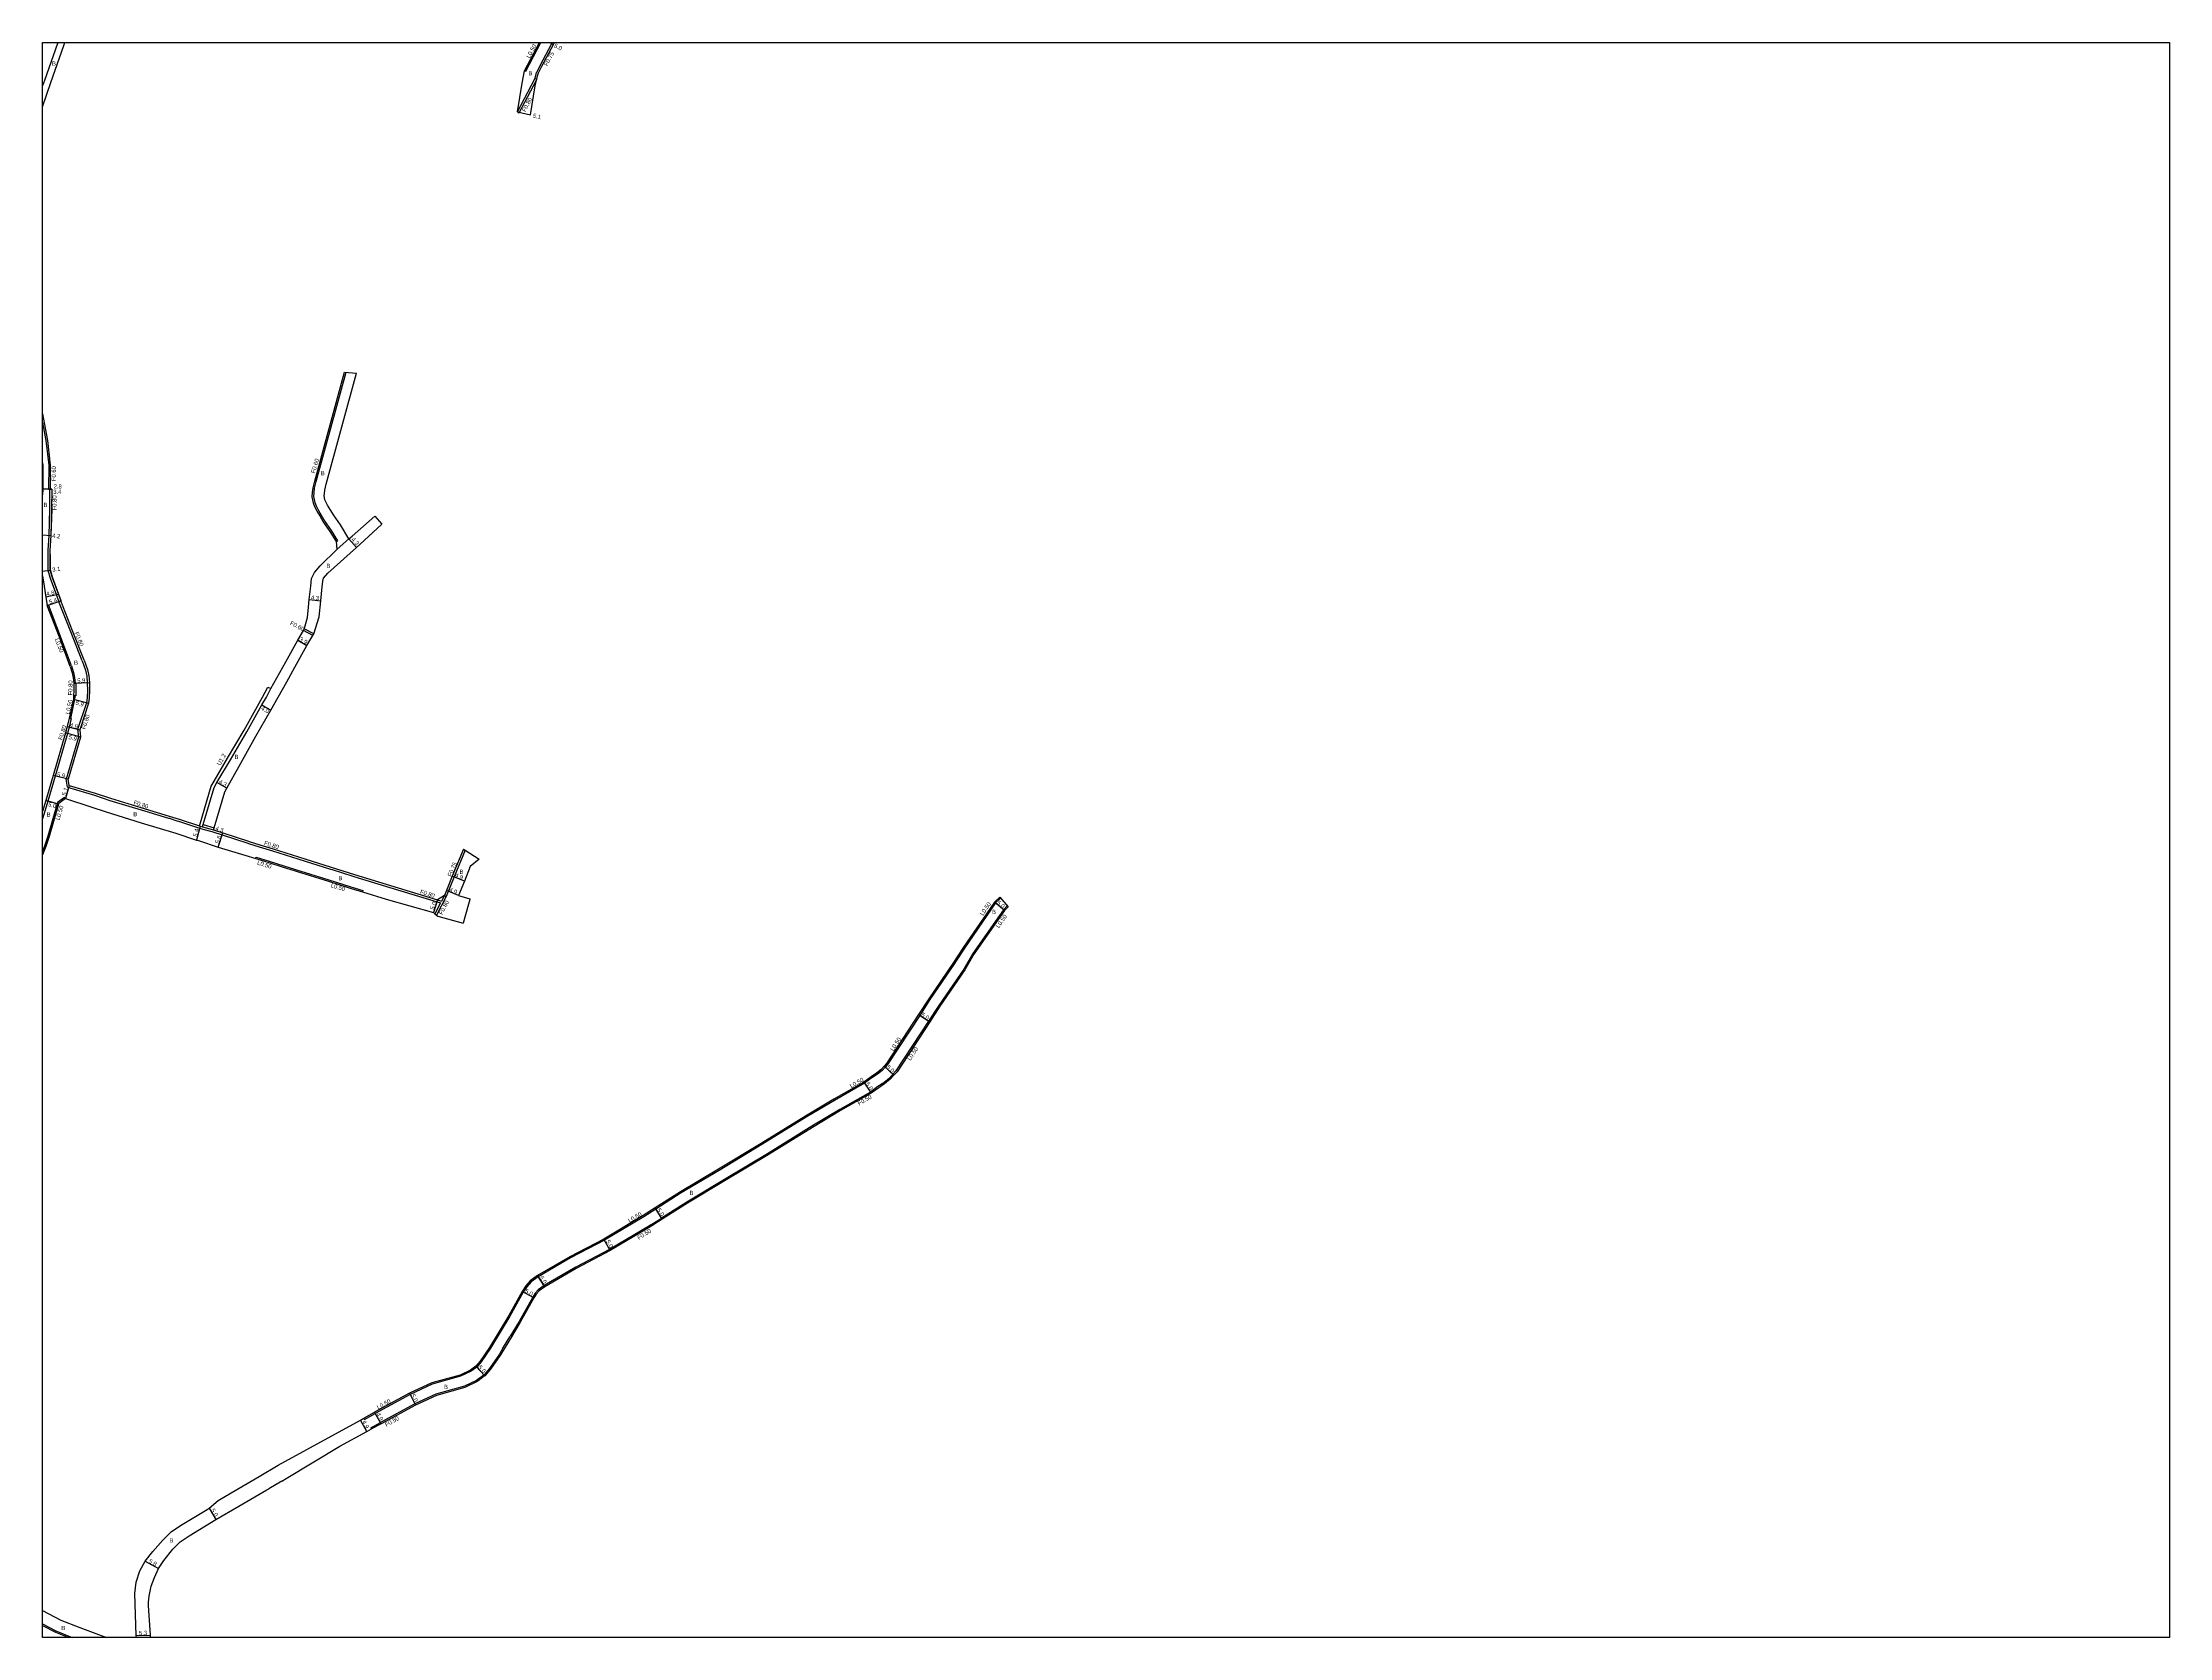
# Model space of a CAD drawing. Header units: metres. Extents: x -20002 to -16000, y -111000 to -108000.
# Drawn here: x -20000 to -19200, y -109800 to -109200 of the extents above; entities that cross this region are included whole.
import ezdxf

# ---------------------------------------------------------------- set-up
doc = ezdxf.new("R2010")
doc.units = ezdxf.units.M
doc.header["$LTSCALE"] = 2.5
for name, color, linetype in [('側溝・桝', 7, 'Continuous'), ('図郭', 7, 'Continuous'), ('幅員', 7, 'Continuous'), ('歩道・分離帯・安全施設', 7, 'Continuous'), ('舗装', 7, 'Continuous'), ('道路', 7, 'Continuous')]:
    doc.layers.add(name, color=color, linetype=linetype)
doc.styles.get("Standard").update_dxf_attribs({"font": ''})
doc.styles.get('Standard').set_extended_font_data('@MS PGothic')

msp = doc.modelspace()

# ---------------------------------------------------------------- linework, layer by layer
at = {"layer": '側溝・桝'}
for points in [[(-19818.75, -109210.59), (-19818.27, -109210.76), (-19812.56, -109200)], [(-19812.84, -109208.59), (-19808.49, -109200.33), (-19808.31, -109200)], [(-19821.4, -109226.01), (-19814.84, -109213.64)], [(-19820.69, -109226.39), (-19814.19, -109214.12)], [(-19814.84, -109213.64), (-19814.51, -109212.35), (-19814.2, -109211.25)], [(-19814.11, -109213.81), (-19814.84, -109213.64)], [(-19812.84, -109208.59), (-19814.2, -109211.25)], [(-19821.4, -109226.01), (-19820.69, -109226.39)], [(-20000, -109342.93), (-19998.72, -109349.74), (-19997.69, -109359.02), (-19997.74, -109368.02)], [(-19997.34, -109368.03), (-19997.39, -109375.56), (-19997.65, -109385.44), (-19998.06, -109391.02), (-19998, -109394.04), (-19998, -109398.55), (-19997.14, -109401.47), (-19994.78, -109407.94), (-19993.91, -109410.35)], [(-19997.74, -109368.02), (-19997.34, -109368.03), (-19997.14, -109368.03)], [(-19998.28, -109411.77), (-19997.82, -109411.59)], [(-19989.09, -109434.54), (-19993.19, -109423.47), (-19997.82, -109411.59)], [(-19985.14, -109432.64), (-19989.42, -109421.66), (-19993.91, -109410.35)], [(-19898.29, -109423.01), (-19901.83, -109421.16)], [(-19898.01, -109422.48), (-19901.58, -109420.61)], [(-19989.09, -109434.54), (-19988.31, -109437.04), (-19987.95, -109438.89), (-19987.77, -109441.01)], [(-19985.14, -109432.64), (-19983.82, -109436.09), (-19983.39, -109438.33), (-19983.18, -109440.79), (-19983.15, -109443.84), (-19983.26, -109446.26)], [(-19983.26, -109446.26), (-19983.27, -109446.56), (-19983.51, -109448.36), (-19986.8, -109458.45), (-19986.5, -109461.26), (-19991.13, -109477.08)], [(-19987.8, -109446.26), (-19987.8, -109446.33), (-19987.92, -109447.05), (-19989.53, -109454.25)], [(-19987.47, -109441), (-19987.45, -109443.83), (-19987.5, -109445.76), (-19987.8, -109445.77), (-19988.3, -109445.77)], [(-19988.27, -109441.03), (-19987.77, -109441.01), (-19987.47, -109441)], [(-19987.8, -109445.77), (-19987.8, -109445.78), (-19987.8, -109446.26)], [(-19940.95, -109494.71), (-19940.7, -109493.86), (-19936.59, -109479.78), (-19935.5, -109477.81), (-19930.41, -109469.27), (-19924.15, -109458.7), (-19918.57, -109448.47), (-19917.21, -109446.26)], [(-19917.21, -109446.26), (-19915.2, -109442.46), (-19914.14, -109443.02)], [(-19989.24, -109454.31), (-19989.95, -109457.51), (-19990.59, -109459.92), (-19995.29, -109476.01), (-19998.01, -109485.35)], [(-19990.02, -109454.14), (-19989.53, -109454.25), (-19989.24, -109454.31)], [(-19990.65, -109480.12), (-19991.13, -109477.08)], [(-19998.01, -109485.35), (-19998.27, -109486.21), (-20000, -109492.03)], [(-19994.32, -109485.92), (-19994.46, -109486.38), (-19997.98, -109498.57), (-19999.28, -109502.31), (-20000, -109504.22)], [(-19991.69, -109483.98), (-19994.32, -109485.92)], [(-19991.69, -109483.98), (-19991.4, -109484.39)], [(-19990.65, -109480.12), (-19980.47, -109483.17), (-19974.66, -109485.08), (-19961.63, -109489.07), (-19952.65, -109491.77)], [(-19952.65, -109491.77), (-19952.43, -109491.83), (-19949.45, -109492.73), (-19948.81, -109492.92)], [(-19948.81, -109492.92), (-19948.51, -109493.01), (-19940.93, -109495.55), (-19940.06, -109495.85)], [(-19940.06, -109495.85), (-19939.65, -109495.96), (-19936.33, -109496.84), (-19935.9, -109496.95)], [(-19939.81, -109495.09), (-19935.65, -109496.19)], [(-19935.9, -109496.95), (-19932.42, -109498.09), (-19922.79, -109501.22), (-19922.5, -109501.31), (-19918.5, -109502.54), (-19913.5, -109504.06), (-19903.95, -109507.07), (-19891.69, -109510.94)], [(-19841, -109503.86), (-19845.17, -109513.87), (-19848.17, -109521.29)], [(-19919.8, -109506.95), (-19919.64, -109506.47), (-19914.72, -109507.98), (-19909.29, -109509.69)], [(-19909.29, -109509.69), (-19905.21, -109510.97)], [(-19905.21, -109510.97), (-19904.49, -109511.2), (-19892.35, -109515.03), (-19884.08, -109517.62), (-19879.55, -109519.01), (-19879.71, -109519.49)], [(-19891.69, -109510.94), (-19891.07, -109511.13), (-19883.31, -109513.57), (-19882.96, -109513.68)], [(-19882.96, -109513.68), (-19882.92, -109513.69), (-19869.34, -109517.85), (-19850.28, -109523.69)], [(-19850.28, -109523.69), (-19852.41, -109527.73)], [(-19848.13, -109521.31), (-19851.79, -109528.26)], [(-19851.39, -109522.51), (-19849.9, -109522.96)], [(-19848.84, -109520.94), (-19849.9, -109522.96)], [(-19848.84, -109520.94), (-19848.17, -109521.29), (-19848.13, -109521.31)], [(-19639.96, -109521.46), (-19639.63, -109521.85), (-19641.57, -109523.68), (-19643.15, -109526.06), (-19653.25, -109540.63), (-19656.59, -109545.84), (-19656.96, -109546.4)], [(-19636.85, -109525.1), (-19637.2, -109524.74), (-19638.52, -109526.26), (-19640.05, -109528.35), (-19650.12, -109542.74), (-19653.52, -109548.61)], [(-19656.96, -109546.4), (-19666.21, -109560.05), (-19670.08, -109565.96), (-19682.16, -109584.42), (-19683.09, -109585.44), (-19684.23, -109586.69), (-19685.98, -109588.08), (-19688.05, -109589.49), (-19690.81, -109591.48), (-19702.16, -109597.94), (-19712.74, -109604.32), (-19729.42, -109614.6), (-19745.56, -109624.3), (-19759.75, -109632.79), (-19769.32, -109638.84), (-19773.83, -109641.7), (-19788.66, -109650.54), (-19801.4, -109657.21), (-19813.52, -109664.3), (-19816.22, -109666.23), (-19817.87, -109668.05), (-19819.16, -109670.06), (-19824.19, -109679.14), (-19831.52, -109691.21), (-19835.03, -109696.37), (-19836.65, -109698.28), (-19838.8, -109699.84), (-19842.76, -109701.76), (-19853.44, -109704.73), (-19861.75, -109708.56), (-19874.84, -109715.74)], [(-19653.52, -109548.61), (-19662.89, -109562.28), (-19666.73, -109568.15), (-19678.99, -109586.88), (-19680.14, -109588.14), (-19681.49, -109589.62), (-19683.61, -109591.3), (-19685.76, -109592.77), (-19688.64, -109594.84)], [(-19688.64, -109594.84), (-19700.13, -109601.38), (-19710.61, -109607.71), (-19727.37, -109618.04), (-19743.47, -109627.71), (-19757.66, -109636.21), (-19767.18, -109642.23)], [(-19688.64, -109594.84), (-19688.37, -109595.26)], [(-19771.14, -109644.73), (-19771.76, -109645.12), (-19786.71, -109654.04), (-19799.47, -109660.72), (-19811.34, -109667.65), (-19813.54, -109669.23), (-19814.69, -109670.49), (-19815.64, -109671.97), (-19820.74, -109681.16), (-19824.05, -109686.63)], [(-19771.14, -109644.73), (-19770.88, -109644.57), (-19767.6, -109642.49), (-19767.18, -109642.23)], [(-19826.84, -109691.22), (-19826.6, -109690.83), (-19824.26, -109686.96), (-19824.05, -109686.63)], [(-19826.84, -109691.22), (-19828.15, -109693.38), (-19831.84, -109698.79), (-19833.93, -109701.2), (-19836.74, -109703.28), (-19841.33, -109705.51), (-19852.05, -109708.5), (-19859.97, -109712.14), (-19872.93, -109719.14)], [(-19879.19, -109717.55), (-19878.94, -109717.98)], [(-19878.94, -109717.98), (-19874.84, -109715.74)], [(-19876.49, -109721.08), (-19872.93, -109719.14)], [(-19876.49, -109721.08), (-19876.25, -109721.52)], [(-20000, -109794.91), (-19994.96, -109797.56), (-19988.81, -109800)]]:
    msp.add_lwpolyline(points, dxfattribs=at)
at = {"layer": '側溝・桝', "flags": 128}
msp.add_lwpolyline([(-19889.48, -109387.68), (-19888.9, -109387.48), (-19891.26, -109383.61), (-19893.89, -109379.81), (-19895.55, -109377.04), (-19896.22, -109375.96), (-19897.01, -109374.45), (-19897.51, -109373.14), (-19897.75, -109371.94), (-19897.95, -109370.84), (-19897.89, -109369.36), (-19897.68, -109367.68), (-19897.05, -109365.15), (-19885.83, -109324.03)], dxfattribs=at)
at = {"layer": '図郭'}
msp.add_lwpolyline([(-20000, -109200), (-19200, -109200), (-19200, -109800), (-20000, -109800)], close=True, dxfattribs=at)
at = {"layer": '幅員'}
for points in [[(-19809.14, -109200), (-19807.83, -109200.68)], [(-19821.4, -109226.01), (-19816.43, -109227.18)], [(-19997.14, -109368.03), (-19999.94, -109368.01)], [(-19996.54, -109368.03), (-19999.94, -109368.01)], [(-20000, -109385.26), (-19996.85, -109385.48)], [(-19884.78, -109386.74), (-19881.94, -109389.98)], [(-20000, -109398.81), (-19997.2, -109398.44)], [(-19994.03, -109407.67), (-19998.72, -109408.7)], [(-19998.28, -109411.77), (-19993.16, -109410.05)], [(-19899.66, -109409.55), (-19895.38, -109410.03)], [(-19903.93, -109424.85), (-19900.54, -109426.78)], [(-19988.41, -109446.96), (-19982.73, -109448.54)], [(-19988.27, -109441.03), (-19982.38, -109440.75)], [(-19917.54, -109449.1), (-19914.08, -109451.1)], [(-19985.69, -109461.33), (-19991.36, -109459.7)], [(-19990.73, -109457.32), (-19985.98, -109458.54)], [(-19990.31, -109477.13), (-19996.05, -109475.79)], [(-19989.93, -109479.5), (-19991.4, -109484.39)], [(-19930.69, -109480.48), (-19934.45, -109478.39)], [(-19993.97, -109486.52), (-19998.78, -109485.13)], [(-19940.68, -109494.8), (-19942.09, -109500.01)], [(-19939.55, -109494.2), (-19935.42, -109495.4)], [(-19933.94, -109502.65), (-19932.17, -109497.33)], [(-19843.55, -109520.93), (-19848.07, -109519.05)], [(-19841.34, -109515.47), (-19845.87, -109513.59)], [(-19851.39, -109522.51), (-19852.97, -109527.25)], [(-19638.13, -109526.58), (-19641.95, -109523.36)], [(-19670.5, -109565.69), (-19666.31, -109568.43)], [(-19691.08, -109591.05), (-19688.37, -109595.26)], [(-19683.46, -109585.1), (-19679.77, -109588.47)], [(-19766.91, -109642.65), (-19769.59, -109638.42)], [(-19786.47, -109654.48), (-19788.91, -109650.11)], [(-19811.07, -109668.07), (-19813.79, -109663.88)], [(-19815.22, -109672.23), (-19819.59, -109669.8)], [(-19836.99, -109697.91), (-19833.59, -109701.57)], [(-19861.97, -109708.11), (-19859.74, -109712.58)], [(-19878.05, -109722.51), (-19880.41, -109718.21)], [(-19872.69, -109719.58), (-19875.08, -109715.3)], [(-19937.32, -109751.37), (-19934.78, -109755.68)], [(-19961.43, -109771.25), (-19956.35, -109774.06)], [(-19964.73, -109799.28), (-19959.43, -109799.12)]]:
    msp.add_lwpolyline(points, dxfattribs=at)
at = {"layer": '歩道・分離帯・安全施設'}
msp.add_lwpolyline([(-19993.02, -109410), (-19993.89, -109407.62), (-19996.24, -109401.17), (-19997.05, -109398.42), (-19997.05, -109394.03), (-19997.11, -109391.05), (-19996.7, -109385.49), (-19996.44, -109375.67)], dxfattribs=at)
at = {"layer": '道路'}
for points in [[(-20000, -109224.14), (-19996.88, -109215.08), (-19991.96, -109201.09), (-19991.65, -109200)], [(-19994.25, -109200), (-19994.34, -109200.32), (-19999.24, -109214.25), (-20000, -109216.34)], [(-19821.4, -109226.01), (-19819.66, -109215.3), (-19818.75, -109210.59), (-19813.13, -109200)], [(-19812.18, -109208.94), (-19807.83, -109200.68), (-19807.47, -109200)], [(-19816.43, -109227.18), (-19814.75, -109216.27), (-19814.19, -109214.12), (-19814.11, -109213.81), (-19813.78, -109212.54), (-19813.48, -109211.46), (-19812.18, -109208.94)], [(-19821.4, -109226.01), (-19816.43, -109227.18)], [(-19884.78, -109386.74), (-19887.98, -109381.48), (-19890.61, -109377.69), (-19892.22, -109375.01), (-19892.82, -109374.04), (-19893.45, -109372.84), (-19893.76, -109372.04), (-19893.92, -109371.21), (-19894.04, -109370.58), (-19894, -109369.69), (-19893.84, -109368.39), (-19893.27, -109366.14), (-19881.86, -109324.32)], [(-19886.44, -109323.99), (-19881.86, -109324.32)], [(-20000, -109339.69), (-19998.13, -109349.65), (-19997.09, -109358.99), (-19997.14, -109368.03)], [(-20000, -109358.13), (-19999.89, -109359.14), (-19999.94, -109368.01), (-20000, -109370.11)], [(-19997.14, -109368.03), (-19996.54, -109368.03), (-19996.59, -109375.57), (-19996.85, -109385.48), (-19997.26, -109391.05), (-19997.2, -109394.03), (-19997.2, -109398.44), (-19996.38, -109401.22), (-19994.03, -109407.67), (-19993.16, -109410.05)], [(-19884.78, -109386.74), (-19883.53, -109385.64), (-19874.98, -109378.12)], [(-19881.94, -109389.98), (-19880.7, -109388.87), (-19872.34, -109381.13)], [(-19874.98, -109378.12), (-19872.34, -109381.13)], [(-19908.53, -109432.96), (-19903.93, -109424.85), (-19901.83, -109421.16), (-19901.71, -109420.95), (-19901.58, -109420.61), (-19901.17, -109419.49), (-19900.32, -109416.25), (-19899.98, -109412.4), (-19899.66, -109409.55), (-19899.08, -109404.47), (-19898.78, -109401.62), (-19897.75, -109399.38), (-19895.61, -109396.85), (-19889.21, -109390.63)], [(-19898.01, -109422.48), (-19895.95, -109416.06), (-19895.38, -109410.03), (-19894.82, -109404.8), (-19894.56, -109402.64), (-19894.35, -109401.55), (-19892.68, -109399.59), (-19881.94, -109389.98)], [(-19889.21, -109390.63), (-19884.78, -109386.74)], [(-20000, -109400.68), (-19999.43, -109404.53), (-19998.72, -109408.7), (-19998.28, -109411.77)], [(-19989.56, -109434.71), (-19993.65, -109423.65), (-19998.28, -109411.77)], [(-19984.39, -109432.35), (-19988.68, -109421.36), (-19993.16, -109410.05)], [(-19908.16, -109440.53), (-19905.05, -109434.93), (-19900.54, -109426.78), (-19898.29, -109423.01), (-19898.07, -109422.64), (-19898.01, -109422.48)], [(-19989.56, -109434.71), (-19988.8, -109437.16), (-19988.45, -109438.96), (-19988.27, -109441.03), (-19988.25, -109443.82), (-19988.3, -109445.77), (-19988.3, -109446.26)], [(-19984.39, -109432.35), (-19983.05, -109435.87), (-19982.6, -109438.22), (-19982.38, -109440.75), (-19982.35, -109443.85), (-19982.46, -109446.26)], [(-19915.8, -109446.26), (-19914.14, -109443.02), (-19908.53, -109432.96)], [(-19988.3, -109446.26), (-19988.41, -109446.96), (-19990.02, -109454.14), (-19990.73, -109457.32), (-19991.36, -109459.7), (-19996.05, -109475.79), (-19998.78, -109485.13)], [(-19982.46, -109446.26), (-19982.47, -109446.63), (-19982.73, -109448.54), (-19985.98, -109458.54), (-19985.69, -109461.33), (-19990.31, -109477.13)], [(-19939.81, -109495.09), (-19939.55, -109494.2), (-19935.47, -109480.24), (-19934.45, -109478.39), (-19929.36, -109469.86), (-19923.12, -109459.31), (-19917.54, -109449.1), (-19915.8, -109446.26)], [(-19935.65, -109496.19), (-19935.42, -109495.4), (-19931.48, -109481.91), (-19930.69, -109480.48), (-19926.1, -109472.21), (-19919.76, -109460.94), (-19914.08, -109451.1), (-19911.34, -109446.26)], [(-19911.34, -109446.26), (-19908.16, -109440.53)], [(-19989.93, -109479.5), (-19990.31, -109477.13)], [(-19989.93, -109479.5), (-19980.23, -109482.4), (-19974.42, -109484.32), (-19961.39, -109488.3), (-19952.42, -109491)], [(-19998.78, -109485.13), (-20000, -109489.23)], [(-19993.89, -109486.23), (-19993.97, -109486.52), (-19997.51, -109498.72), (-19998.81, -109502.48), (-20000, -109505.63)], [(-19991.4, -109484.39), (-19993.89, -109486.23)], [(-19991.4, -109484.39), (-19981.84, -109487.56), (-19976.06, -109489.46), (-19962.89, -109493.49), (-19949.91, -109497.4), (-19942.09, -109500.01), (-19941.37, -109500.24)], [(-19952.42, -109491), (-19948.58, -109492.16), (-19948.27, -109492.25), (-19940.95, -109494.71), (-19940.68, -109494.8), (-19939.81, -109495.09)], [(-19941.37, -109500.24), (-19933.94, -109502.65), (-19923.91, -109505.69), (-19919.8, -109506.95), (-19914.87, -109508.46), (-19909.44, -109510.17)], [(-19935.65, -109496.19), (-19932.17, -109497.33), (-19922.54, -109500.46), (-19922.26, -109500.55), (-19918.26, -109501.77)], [(-19918.26, -109501.77), (-19913.27, -109503.3), (-19903.71, -109506.3), (-19891.45, -109510.17)], [(-19841.64, -109503.46), (-19845.87, -109513.59), (-19848.07, -109519.05), (-19848.84, -109520.94)], [(-19841.64, -109503.46), (-19841, -109503.86), (-19835.74, -109507.15)], [(-19909.44, -109510.17), (-19905.36, -109511.45), (-19904.64, -109511.68), (-19892.5, -109515.5), (-19884.23, -109518.1), (-19879.71, -109519.49), (-19870.72, -109522.24), (-19852.97, -109527.25), (-19852.41, -109527.73), (-19851.79, -109528.26), (-19851.27, -109528.7), (-19841.78, -109531.27)], [(-19891.45, -109510.17), (-19882.72, -109512.92), (-19882.68, -109512.93), (-19869.1, -109517.09), (-19851.39, -109522.51)], [(-19835.74, -109507.15), (-19839.12, -109509.96), (-19841.34, -109515.47), (-19843.55, -109520.93)], [(-19848.84, -109520.94), (-19851.39, -109522.51)], [(-19843.55, -109520.93), (-19839.24, -109522.1), (-19839.31, -109522.34)], [(-19839.31, -109522.34), (-19839.8, -109524.13), (-19841.78, -109531.27)], [(-19639.96, -109521.46), (-19641.95, -109523.36), (-19643.56, -109525.78), (-19653.66, -109540.35), (-19657.37, -109546.12)], [(-19636.85, -109525.1), (-19638.13, -109526.58), (-19639.64, -109528.64), (-19649.7, -109543.01), (-19653.11, -109548.89)], [(-19639.96, -109521.46), (-19636.85, -109525.1)], [(-19657.37, -109546.12), (-19666.62, -109559.77), (-19670.5, -109565.69), (-19682.56, -109584.12), (-19683.46, -109585.1), (-19684.57, -109586.32), (-19686.28, -109587.68), (-19688.34, -109589.08), (-19691.08, -109591.05), (-19702.41, -109597.51), (-19713, -109603.89), (-19729.68, -109614.18), (-19745.81, -109623.87), (-19760.01, -109632.37), (-19769.59, -109638.42), (-19774.09, -109641.27), (-19788.91, -109650.11), (-19801.64, -109656.77), (-19813.79, -109663.88), (-19816.56, -109665.86), (-19818.27, -109667.74), (-19819.59, -109669.8), (-19824.63, -109678.89), (-19831.94, -109690.94), (-19835.43, -109696.06), (-19836.99, -109697.91), (-19839.06, -109699.41), (-19842.93, -109701.29), (-19853.61, -109704.26), (-19861.97, -109708.11), (-19875.08, -109715.3)], [(-19653.11, -109548.89), (-19662.47, -109562.56), (-19666.31, -109568.43), (-19678.6, -109587.19), (-19679.77, -109588.47), (-19681.14, -109589.98), (-19683.31, -109591.71), (-19685.47, -109593.18), (-19688.37, -109595.26), (-19699.88, -109601.82), (-19710.35, -109608.14), (-19727.11, -109618.46), (-19743.22, -109628.14), (-19757.4, -109636.63), (-19766.91, -109642.65), (-19770.88, -109645.15)], [(-19770.88, -109645.15), (-19771.49, -109645.54), (-19786.47, -109654.48), (-19799.23, -109661.15), (-19811.07, -109668.07), (-19813.21, -109669.61), (-19814.29, -109670.8), (-19815.22, -109672.23), (-19820.31, -109681.41), (-19823.63, -109686.89), (-19826.42, -109691.48)], [(-19826.42, -109691.48), (-19827.73, -109693.65), (-19831.45, -109699.09), (-19833.59, -109701.57), (-19833.85, -109701.76), (-19836.1, -109703.43)], [(-19836.1, -109703.43), (-19836.48, -109703.71), (-19841.15, -109705.98), (-19851.88, -109708.97), (-19859.74, -109712.58), (-19872.69, -109719.58), (-19876.25, -109721.52)], [(-19933.94, -109748.46), (-19929.04, -109745.58), (-19918.54, -109739.49), (-19911.33, -109735.2), (-19880.41, -109718.21), (-19879.19, -109717.55), (-19875.08, -109715.3)], [(-19909.97, -109741.14), (-19908.32, -109740.16), (-19888.2, -109728.09), (-19878.05, -109722.51), (-19876.25, -109721.52)], [(-19909.97, -109741.14), (-19914.83, -109744.03)], [(-19961.43, -109771.25), (-19958.56, -109767.62), (-19954.74, -109763.42), (-19951.46, -109760.08), (-19947.53, -109757.51), (-19938.13, -109751.85), (-19937.32, -109751.37), (-19933.94, -109748.46)], [(-19959.38, -109800), (-19959.43, -109799.12), (-19960.12, -109788.02), (-19960.18, -109786.68), (-19959.93, -109784.49), (-19959.15, -109780.68), (-19957.9, -109777.48), (-19956.35, -109774.06), (-19954.43, -109771.07), (-19951.04, -109766.79), (-19948.28, -109763.97), (-19944.87, -109761.75), (-19934.78, -109755.68), (-19926.15, -109750.6), (-19915.64, -109744.51), (-19914.83, -109744.03)], [(-19964.71, -109800), (-19964.73, -109799.28), (-19965.34, -109783.48), (-19964.77, -109779.19), (-19963.4, -109774.98), (-19961.43, -109771.25)], [(-20000, -109789.82), (-19993.08, -109793.47), (-19986, -109796.27), (-19975.99, -109800)], [(-20000, -109795.47), (-19995.17, -109798.02), (-19990.17, -109800)]]:
    msp.add_lwpolyline(points, dxfattribs=at)
at = {"layer": '道路', "flags": 128}
msp.add_lwpolyline([(-19889.12, -109390.56), (-19889.48, -109387.68), (-19891.76, -109383.93), (-19894.39, -109380.14), (-19896.06, -109377.35), (-19896.74, -109376.26), (-19897.56, -109374.69), (-19898.09, -109373.3), (-19898.34, -109372.06), (-19898.56, -109370.88), (-19898.48, -109369.31), (-19898.27, -109367.57), (-19897.63, -109365), (-19886.44, -109323.99)], dxfattribs=at)

# ---------------------------------------------------------------- texts
at = {"layer": '側溝・桝'}
for s, rotation, p in [('L0.50', 62.2194, (-19816.74, -109206.05)), ('F0.75', 62.2194, (-19810.11, -109209.02)), ('F0.80', 62.08315, (-19818.38, -109226.26)), ('F0.60', 89.61425, (-19995.01, -109365.01)), ('F0.60', 72.9972, (-19897.56, -109362.21)), ('F0.80', 89.61425, (-19994.74, -109376.01)), ('F0.80', 291.3009, (-19988, -109422.05)), ('F0.60', 332.43344, (-19907.09, -109418.92)), ('L0.50', 290.30928, (-19995.38, -109424.45)), ('L0.50', 77.3877, (-19989.86, -109452.8)), ('F0.80', 88.5327, (-19988.81, -109445.62)), ('F0.80', 71.96194, (-19983.94, -109458.51)), ('F0.80', 73.27901, (-19992.6, -109462.53)), ('U1.2', 60.63214, (-19933.15, -109472.15)), ('L0.50', 73.85829, (-19993.63, -109492.64)), ('F0.80', 343.26112, (-19965.9, -109486.56)), ('F0.80', 342.9972, (-19916.82, -109501.83)), ('L0.50', 342.99178, (-19919.42, -109509.2)), ('F0.75', 67.37783, (-19846.23, -109513.95)), ('L0.50', 342.562, (-19891.74, -109517.67)), ('F0.80', 342.98533, (-19858.16, -109520.11)), ('F0.80', 62.23832, (-19849.66, -109528.28)), ('L0.50', 55.26376, (-19646.3, -109528.61)), ('L0.50', 55.00895, (-19640.32, -109533.26)), ('L0.50', 56.78998, (-19679.99, -109579.55)), ('L0.50', 56.78979, (-19673.56, -109583.13)), ('L0.50', 29.65662, (-19695.8, -109593.38)), ('F0.50', 29.68203, (-19692.86, -109599.91)), ('L0.50', 30.81, (-19779.18, -109644.04)), ('F0.50', 30.81496, (-19775.73, -109650.41)), ('L0.50', 28.76062, (-19873.71, -109714.29)), ('F0.50', 28.38606, (-19870.68, -109720.74))]:
    msp.add_text(s, height=1.6, rotation=rotation, dxfattribs=at).set_placement(p)
at = {"layer": '幅員'}
for s, rotation, p in [('5.0', 332.69768, (-19807.8, -109201.7)), ('5.1', 346.73446, (-19815.69, -109228.18)), ('2.8', 359.67084, (-19995.84, -109367.75)), ('3.4', 359.67084, (-19995.96, -109369.8)), ('4.2', 356.00392, (-19996.41, -109386.32)), ('4.3', 311.29517, (-19884, -109387.04)), ('3.1', 7.48904, (-19996.25, -109399.12)), ('4.8', 12.37779, (-19998.4, -109408.28)), ('5.4', 18.56561, (-19997.27, -109411.33)), ('4.3', 353.52297, (-19899.1, -109409.51)), ('3.9', 330.40034, (-19903.57, -109424.94)), ('5.9', 2.75141, (-19986.93, -109440.87)), ('5.9', 344.48852, (-19987.71, -109449.07)), ('4.0', 329.92845, (-19917.97, -109450.92)), ('5.9', 344.0001, (-19990.32, -109461.95)), ('4.9', 345.62754, (-19989.88, -109457.44)), ('5.9', 346.85373, (-19994.72, -109476)), ('4.3', 330.97317, (-19933.92, -109478.57)), ('5.0', 343.87607, (-19998.05, -109487.22)), ('5.1', 73.33839, (-19991.22, -109483.45)), ('5.4', 74.8065, (-19941.9, -109498.92)), ('4.3', 343.71993, (-19935.12, -109496.32)), ('5.6', 71.65988, (-19933.65, -109501.48)), ('4.9', 337.37809, (-19847.25, -109519.28)), ('4.9', 337.37809, (-19845.04, -109513.82)), ('5.0', 71.64225, (-19852.78, -109526.37)), ('5.0', 319.94841, (-19641.2, -109523.86)), ('5.0', 326.78794, (-19669.69, -109566.1)), ('5.0', 302.76948, (-19690.51, -109591.76)), ('5.0', 317.61704, (-19682.73, -109585.64)), ('5.0', 302.30868, (-19769.02, -109639.13)), ('5.0', 299.17808, (-19788.1, -109650.97)), ('5.0', 303.01366, (-19813.22, -109664.58)), ('5.0', 330.99837, (-19818.75, -109670.15)), ('5.0', 312.88413, (-19836.31, -109698.5)), ('5.0', 296.49323, (-19861.48, -109708.87)), ('4.9', 298.7631, (-19879.91, -109718.91)), ('4.9', 299.18677, (-19874.58, -109716)), ('5.0', 300.4639, (-19936.78, -109752.1)), ('5.8', 331.08887, (-19960.24, -109771.79)), ('5.3', 1.74873, (-19963.68, -109799.15))]:
    msp.add_text(s, height=1.6, rotation=rotation, dxfattribs=at).set_placement(p)
at = {"layer": '舗装'}
for p in [(-19996.44, -109208.73), (-19817.23, -109212.31), (-19895.33, -109362.78), (-19999.63, -109374.74), (-19893.22, -109397.68), (-19988.16, -109434.09), (-19927.8, -109469.55), (-19998.46, -109491.18), (-19965.86, -109491.06), (-19843.17, -109512.73), (-19888.7, -109515.13), (-19642.87, -109527.83), (-19756.66, -109633.55), (-19848.99, -109706.53), (-19952.26, -109764.27), (-19992.93, -109797.23)]:
    msp.add_text('B', height=1.6, dxfattribs=at).set_placement(p)

doc.saveas('drawing.dxf')
